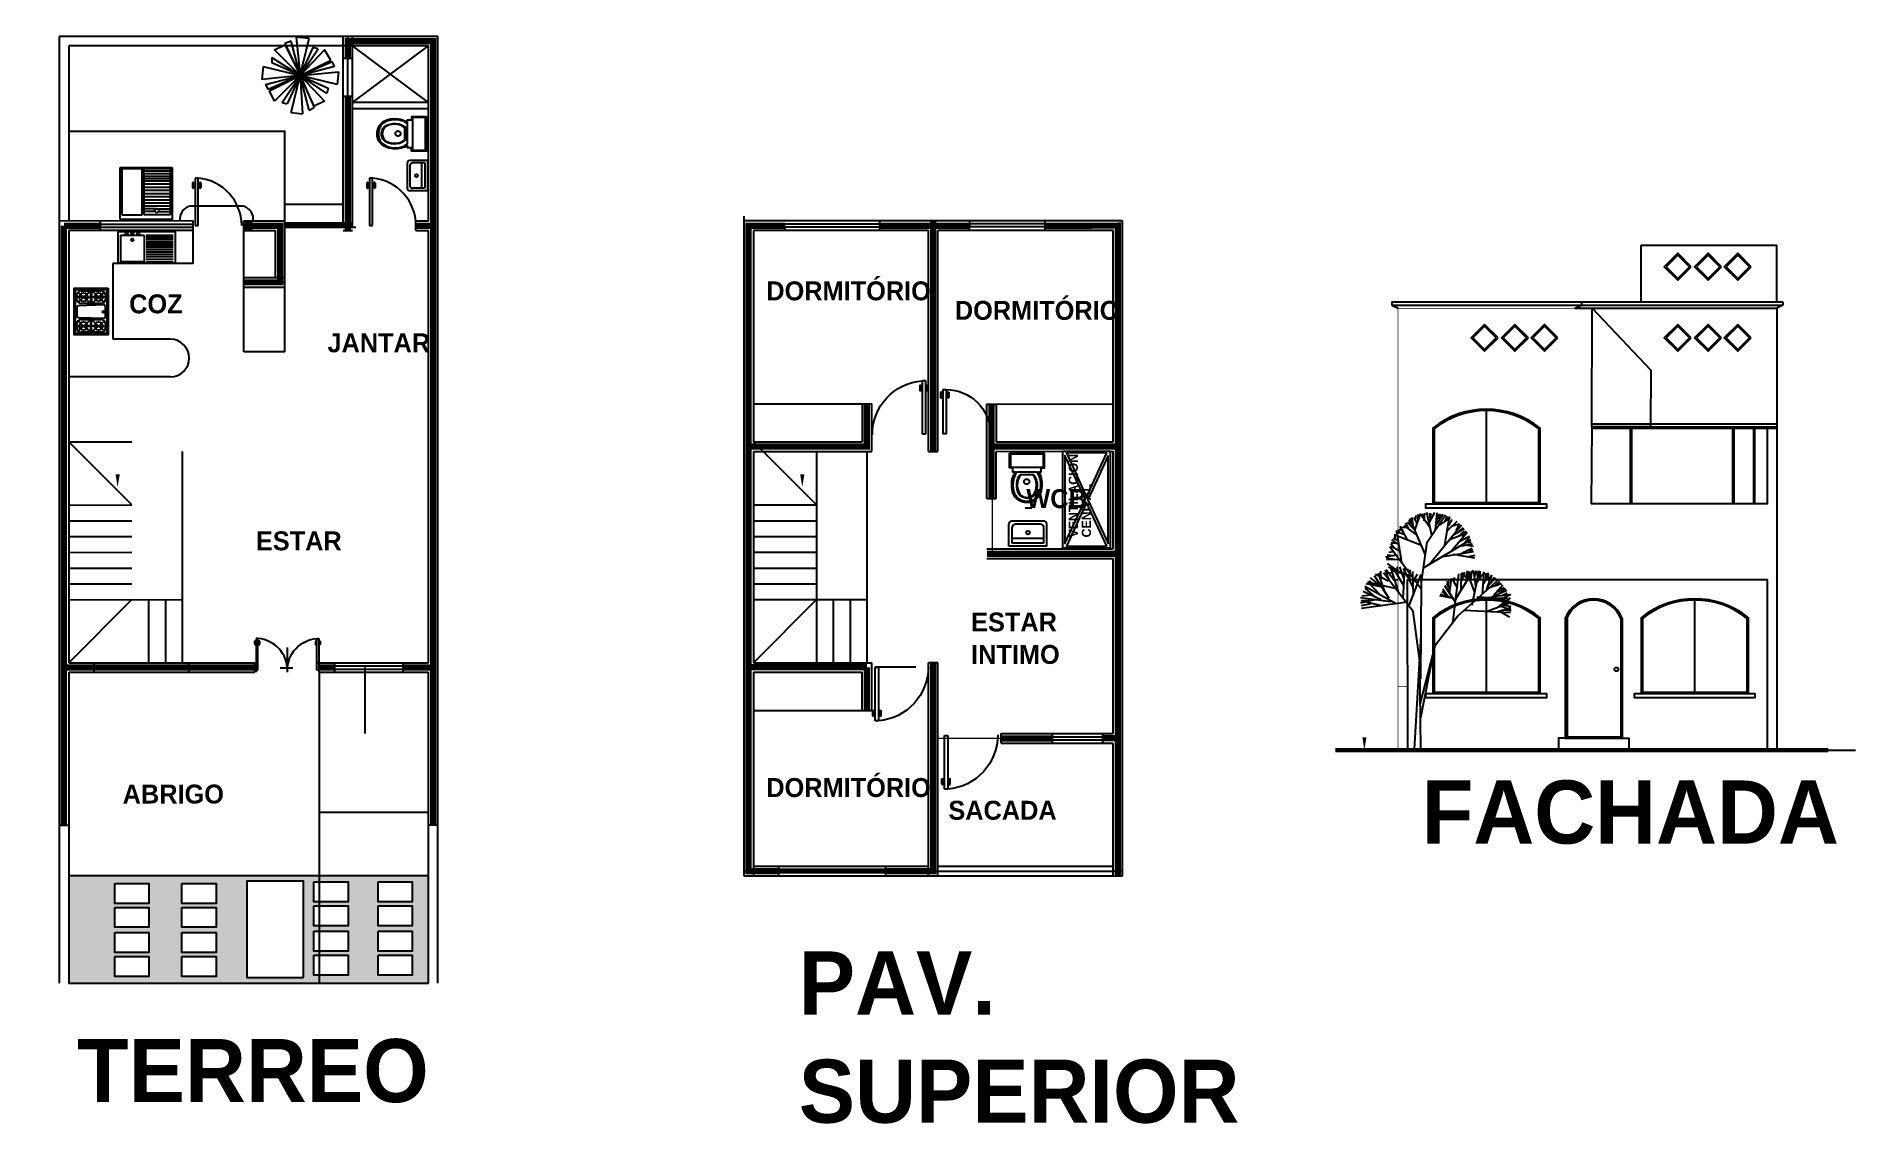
# Model space of a CAD drawing. Extents: x 662302.8 to 662331.6, y 2285306.6 to 2285323.8.
import ezdxf
from ezdxf.enums import TextEntityAlignment as Align

# ---------------------------------------------------------------- set-up
doc = ezdxf.new("R2010")
doc.units = 0
doc.header["$LTSCALE"] = 5
doc.header["$MEASUREMENT"] = 0
doc.linetypes.add('BORDER2', pattern=[22.225, 6.35, -3.175, 6.35, -3.175, 0, -3.175])
doc.linetypes.add('DASHED', pattern=[19.05, 12.7, -6.35])
doc.layers.get('0').update_dxf_attribs({"linetype": 'CONTINUOUS'})
doc.layers.get('DEFPOINTS').update_dxf_attribs({"linetype": 'CONTINUOUS'})
for name, color, linetype in [('-', 7, 'CONTINUOUS'), ('7', 7, 'CONTINUOUS'), ('_KTI_CONTROL', 7, 'CONTINUOUS'), ('COTO4', 7, 'CONTINUOUS'), ('MUROSCARGA', 5, 'CONTINUOUS'), ('PUERTAS', 4, 'CONTINUOUS'), ('SERRAMIENTOS', 6, 'CONTINUOUS'), ('SOMBRA', 7, 'CONTINUOUS'), ('VEGETACION', 94, 'CONTINUOUS'), ('VENTANAS', 4, 'CONTINUOUS')]:
    doc.layers.add(name, color=color, linetype=linetype)
doc.styles.add('BOLD', font='bold')

msp = doc.modelspace()

# ---------------------------------------------------------------- texts
at = {"layer": '-', "style": 'BOLD'}
for s, height, p in [('DORMITÓRIO', 0.3, (662314.347, 2285319.648)), ('COZ', 0.3, (662304.249, 2285319.442)), ('DORMITÓRIO', 0.3, (662317.335, 2285319.339)), ('JANTAR', 0.3, (662307.392, 2285318.825)), ('WCB', 0.3, (662318.468, 2285316.356)), ('ESTAR', 0.3, (662306.258, 2285315.687)), ('ESTAR', 0.3, (662317.593, 2285314.401)), ('INTIMO', 0.3, (662317.593, 2285313.887)), ('DORMITÓRIO', 0.3, (662314.347, 2285311.778)), ('ABRIGO', 0.3, (662304.146, 2285311.675)), ('FACHADA', 1, (662324.735, 2285311.04)), ('SACADA', 0.3, (662317.232, 2285311.418)), ('PAV.', 1, (662314.862, 2285308.331)), ('TERREO', 1, (662303.425, 2285306.943)), ('SUPERIOR', 1, (662314.862, 2285306.617))]:
    msp.add_text(s, height=height, dxfattribs=at).set_placement(p)
at = {"style": 'BOLD'}
for s, height, p in [('VENTILACION', 0.14592, (662319.212, 2285315.891)), ('CENITAL', 0.1459, (662319.419, 2285315.891))]:
    msp.add_text(s, height=height, rotation=90, dxfattribs=at).set_placement(p, align=Align.MIDDLE_LEFT)

# ---------------------------------------------------------------- blocks, each defined once
blk = doc.blocks.new('2DTREE04')
for points in [[(0.448, 6.405), (0.613, 6.694)], [(-0.322, 5.266), (-0.445, 6.065), (-0.467, 6.184)], [(-0.38, 6.106), (-0.435, 6.193)], [(-0.285, 6.169), (-0.396, 6.216)], [(-0.164, 5.915), (-0.372, 6.303)], [(-0.174, 6.256), (-0.348, 6.272)], [(0.079, 6.066), (-0.261, 6.327)], [(-0.127, 6.224), (-0.206, 6.398)], [(0.007, 6.232), (-0.166, 6.414)], [(-0.072, 6.351), (-0.111, 6.477)], [(0.346, 5.499), (-0.1, 6.527)], [(0, 6.311), (-0.032, 6.548)], [(0.11, 6.39), (0.023, 6.556)], [(0.048, 6.185), (0.205, 6.657)], [(0.063, 6.477), (0.079, 6.604)], [(0.14, 6.463), (0.14, 6.637)], [(0.466, 6.264), (0.197, 6.659)], [(0.21, 1.99), (0.234, 4.73), (0.398, 5.854), (0.914, 6.629)], [(0.308, 6.556), (0.252, 6.659)], [(0.308, 6.461), (0.331, 6.675)], [(0.53, 6.053), (0.382, 6.69)], [(0.453, 5.222), (1.367, 6.341)], [(0.489, 6.493), (0.466, 6.675)], [(0.473, 6.556), (0.521, 6.667)], [(0.63, 6.202), (0.676, 6.687)], [(0.655, 6.477), (0.75, 6.651)], [(0.663, 6.374), (0.845, 6.643)], [(0.719, 6.311), (1.05, 6.54)], [(0.742, 6.509), (0.774, 6.643)], [(0.861, 6.422), (0.987, 6.564)], [(0.898, 5.767), (1.024, 6.584)], [(0.924, 6.485), (0.964, 6.588)], [(0.961, 6.178), (1.245, 6.449)], [(1.003, 6.327), (1.106, 6.493)], [(1.106, 6.311), (1.311, 6.374)], [(1.153, 6.066), (1.437, 6.232)], [(1.216, 6.185), (1.319, 6.359)], [(1.303, 6.169), (1.414, 6.264)], [(0.232, 4.513), (-0.659, 5.723)], [(-0.498, 5.663), (-0.633, 5.805)], [(-0.38, 5.6), (-0.633, 5.727)], [(-0.49, 5.829), (-0.624, 5.821)], [(-0.401, 5.779), (-0.605, 5.919)], [(-0.427, 5.892), (-0.569, 5.955)], [(0.234, 5.756), (-0.539, 6.065)], [(-0.498, 5.924), (-0.514, 6.042)], [(-0.253, 6.066), (-0.49, 6.145)], [(0.292, 5.125), (1.632, 5.926)], [(1.027, 5.932), (1.516, 6.114)], [(1.077, 5.597), (1.53, 6.133)], [(1.272, 5.727), (1.674, 5.805)], [(1.279, 6.027), (1.437, 6.161)], [(1.335, 5.892), (1.588, 6.019)], [(1.382, 5.553), (1.667, 5.687)], [(1.406, 5.995), (1.485, 6.177)], [(1.437, 5.813), (1.588, 6.003)], [(1.524, 5.853), (1.643, 5.853)], [(1.532, 5.766), (1.698, 5.742)], [(-0.49, 5.49), (-0.79, 5.426)], [(-0.53, 5.363), (-0.767, 5.403)], [(-0.419, 5.363), (-0.759, 5.355)], [(-0.561, 5.466), (-0.735, 5.482)], [(-0.411, 5.023), (-0.727, 5.253)], [(-0.285, 4.96), (-0.696, 5.15)], [(-0.545, 5.576), (-0.688, 5.56)], [(-0.428, 4.866), (-0.444, 5.154)], [(-0.26, 4.81), (-0.38, 5.154)], [(0.79, 5.442), (1.706, 5.592)], [(1.129, 5.513), (1.73, 5.41)], [(1.524, 5.442), (1.754, 5.482)], [(1.532, 5.624), (1.682, 5.624)], [(-0.909, 4.594), (-1.333, 4.674)], [(-0.937, 4.362), (-1.289, 4.728)], [(-0.508, 4.538), (-1.269, 4.714)], [(-1.077, 4.626), (-1.245, 4.762)], [(-0.973, 4.658), (-1.213, 4.842)], [(-0.684, 4.257), (-1.101, 4.898)], [(-0.708, 4.754), (-1.069, 4.938)], [(-0.812, 4.481), (-0.981, 4.978)], [(-0.909, 4.802), (-0.917, 5.034)], [(0.21, 0), (0.187, 2.482), (0, 3.887), (-0.843, 4.988)], [(-0.692, 4.81), (-0.789, 5.074)], [(-0.583, 4.988), (-0.783, 4.96)], [(-0.54, 4.77), (-0.765, 5.074)], [(-0.405, 4.416), (-0.63, 5.139)], [(-0.046, 4.891), (-0.587, 5.043)], [(-0.276, 4.634), (-0.564, 5.13)], [(-0.445, 4.777), (-0.52, 4.786)], [(-0.284, 4.249), (-0.235, 5.13)], [(-0.003, 4.578), (-0.276, 5.106)], [(-0.091, 4.938), (-0.163, 5.098)], [(-0.115, 4.057), (0.221, 4.938)], [(-0.1, 4.826), (-0.084, 5.066)], [(0.005, 4.337), (-0.011, 5.026)], [(-0.003, 4.73), (0.117, 4.946)], [(0.199, 1.27), (0.632, 2.951), (1.265, 3.77), (2.42, 4.795)], [(1.034, 4.517), (0.948, 4.683)], [(0.995, 4.62), (0.971, 4.747)], [(1.062, 4.675), (0.993, 4.744)], [(1.03, 4.403), (1.079, 4.824)], [(1.248, 4.565), (1.098, 4.825)], [(1.124, 3.559), (1.291, 4.959)], [(1.161, 4.691), (1.169, 4.857)], [(1.207, 4.254), (1.703, 5.058)], [(1.358, 4.51), (1.367, 4.968)], [(1.374, 4.755), (1.461, 5.007)], [(1.524, 4.825), (1.374, 4.984)], [(1.477, 4.865), (1.43, 4.999)], [(1.516, 4.754), (1.535, 5.039)], [(1.73, 4.454), (1.524, 5.015)], [(1.635, 4.873), (1.572, 5.015)], [(1.603, 4.881), (1.595, 5.023)], [(1.627, 4.707), (1.658, 5.039)], [(1.663, 4.075), (1.862, 5.05)], [(1.769, 4.604), (1.714, 5.023)], [(1.73, 4.865), (1.785, 5.039)], [(1.791, 4.703), (2.014, 5.011)], [(1.833, 4.842), (1.793, 5.047)], [(1.896, 4.842), (1.896, 5.031)], [(1.959, 4.375), (2.006, 5.007)], [(1.998, 4.675), (2.125, 4.944)], [(2.061, 4.786), (2.061, 4.976)], [(2.075, 4.489), (2.228, 4.931)], [(2.154, 4.707), (2.117, 4.983)], [(2.117, 4.565), (2.496, 4.683)], [(2.125, 4.628), (2.338, 4.842)], [(2.22, 4.731), (2.291, 4.865)], [(2.267, 4.344), (2.536, 4.644)], [(2.33, 4.636), (2.464, 4.739)], [(-0.636, 4.169), (-1.493, 4.281)], [(-1.085, 4.225), (-1.493, 4.129)], [(-1.245, 4.193), (-1.477, 4.193)], [(-0.889, 4.055), (-1.474, 4.198)], [(-1.163, 4.122), (-1.471, 4.05)], [(-0.234, 4.145), (-1.461, 3.976)], [(-1.221, 4.353), (-1.454, 4.329)], [(-0.909, 4.225), (-1.414, 4.457)], [(-0.48, 4.111), (-1.367, 4.598)], [(-1.069, 4.297), (-1.358, 4.554)], [(1.098, 4.273), (0.75, 4.336)], [(0.948, 4.296), (0.774, 4.383)], [(1.034, 4.288), (0.821, 4.462)], [(0.964, 4.344), (0.837, 4.525)], [(1.195, 4.157), (0.891, 4.622)], [(1.803, 4.309), (2.737, 4.258)], [(2.096, 3.899), (2.757, 4.142)], [(2.188, 4.288), (2.649, 4.499)], [(2.299, 4.328), (2.694, 4.367), (2.52, 4.344), (2.662, 4.423)], [(2.362, 4.273), (2.733, 4.17)], [(2.378, 4.486), (2.559, 4.565)], [(2.385, 4.004), (2.757, 4.28)], [(2.417, 4.438), (2.575, 4.581)], [(2.48, 4.446), (2.622, 4.541)], [(2.529, 4.262), (2.763, 4.379)], [(2.552, 4.13), (2.717, 4.17)], [(1.446, 3.931), (2.75, 3.867)], [(2.37, 3.885), (2.757, 4.004)], [(2.467, 3.881), (2.722, 3.741)], [(2.485, 4.042), (2.76, 3.951)], [(2.543, 3.941), (2.773, 3.917)], [(2.591, 4.075), (2.765, 4.035)], [(0.21, 3.208), (0.023, 0)], [(0.21, 0.89), (0.562, 2.67)]]:
    blk.add_lwpolyline(points)
at = {"layer": '_KTI_CONTROL'}
blk.add_polyline3d([(0, 0, 0), (0, 0, 0)], dxfattribs=at)
blk = doc.blocks.new('2DTUB18')
at = {"linetype": 'Continuous'}
for points in [[(0, 0), (1.87824, 0), (1.88448, 0), (1.88448, -0.91464), (0.006, -0.91464), (0, -0.91464), (0, 0)], [(0.03648, -0.06096), (0.03648, -0.84768), (0.8904, -0.4572), (0.03648, -0.06096)], [(0.08544, -0.03648), (0.94512, -0.43296), (1.7928, -0.03648), (0.08544, -0.03648)], [(1.84176, -0.06096), (0.99408, -0.4572), (1.84176, -0.84768), (1.84176, -0.06096)], [(0.93912, -0.47568), (0.08544, -0.87816), (1.7928, -0.87816), (0.93912, -0.47568)]]:
    blk.add_lwpolyline(points, dxfattribs=at)
blk = doc.blocks.new('2DDOOR85')
for p, q in [((-0.042, 0.774), (-0.041, 0.774)), ((-0.041, 0.774), (-0.041, 0.694)), ((-0.02, 0.694), (-0.02, 0.774)), ((-0.02, 0.749), (0, 0.749)), ((-0.02, 0.719), (0, 0.719)), ((0.05, 0.85), (0, 0.85)), ((0, 0.85), (0, 0)), ((0.05, 0), (0.05, 0.85)), ((0.07, 0.749), (0.05, 0.749)), ((0.07, 0.719), (0.05, 0.719)), ((0.07, 0.694), (0.07, 0.774)), ((0.091, 0.774), (0.091, 0.694)), ((0.092, 0.774), (0.091, 0.774)), ((0, 0), (0.05, 0))]:
    blk.add_line(p, q)
for centre, radius, start, end in [((-0.031, 0.768), 0.0128, 30.0924, 148.7009), ((-0.031, 0.7), 0.0123, 208.9214, 329.8432), ((-0.015, -0.005), 0.857, 359.6307, 85.6256), ((0.081, 0.768), 0.0128, 31.2991, 149.9076), ((0.081, 0.7), 0.0123, 210.1568, 331.0786)]:
    blk.add_arc(centre, radius, start, end)
blk = doc.blocks.new('2DWC09')
at = {"layer": '7', "linetype": 'Continuous'}
for points in [[(0, 0), (0.551, 0), (0.551, -0.241), (0.496, -0.24), (0.496, -0.304), (0.462, -0.304), (0.474, -0.322), (0.485, -0.345), (0.495, -0.37), (0.503, -0.398), (0.509, -0.43), (0.513, -0.462), (0.514, -0.496), (0.513, -0.53), (0.508, -0.564), (0.501, -0.598), (0.491, -0.631), (0.477, -0.662), (0.459, -0.691), (0.439, -0.717), (0.413, -0.741), (0.384, -0.76), (0.371, -0.766), (0.359, -0.771), (0.345, -0.775), (0.332, -0.779), (0.319, -0.781), (0.306, -0.783), (0.294, -0.784), (0.281, -0.785), (0.273, -0.785), (0.266, -0.785), (0.259, -0.784), (0.251, -0.783), (0.244, -0.782), (0.237, -0.781), (0.229, -0.779), (0.222, -0.778), (0.214, -0.776), (0.207, -0.774), (0.2, -0.771), (0.192, -0.768), (0.185, -0.766), (0.178, -0.763), (0.171, -0.76), (0.164, -0.757), (0.137, -0.741), (0.113, -0.721), (0.092, -0.698), (0.075, -0.671), (0.06, -0.643), (0.05, -0.612), (0.041, -0.579), (0.037, -0.546), (0.035, -0.513), (0.036, -0.479), (0.039, -0.446), (0.045, -0.413), (0.054, -0.383), (0.065, -0.354), (0.078, -0.327), (0.094, -0.304), (0.055, -0.304), (0.055, -0.235), (0, -0.235), (0, 0)], [(0.537, -0.017), (0.017, -0.017), (0.017, -0.223), (0.537, -0.223), (0.537, -0.017)], [(0.437, -0.304), (0.117, -0.304), (0.102, -0.324), (0.088, -0.347), (0.077, -0.373), (0.068, -0.4), (0.061, -0.43), (0.056, -0.461), (0.054, -0.492), (0.054, -0.524), (0.058, -0.555), (0.063, -0.586), (0.071, -0.616), (0.082, -0.644), (0.096, -0.669), (0.112, -0.693), (0.132, -0.713), (0.155, -0.729), (0.169, -0.737), (0.184, -0.744), (0.199, -0.75), (0.214, -0.754), (0.23, -0.758), (0.246, -0.761), (0.262, -0.763), (0.278, -0.763), (0.294, -0.763), (0.31, -0.761), (0.325, -0.759), (0.34, -0.755), (0.354, -0.751), (0.369, -0.745), (0.382, -0.739), (0.395, -0.731), (0.417, -0.713), (0.436, -0.692), (0.453, -0.669), (0.467, -0.643), (0.478, -0.616), (0.487, -0.587), (0.493, -0.557), (0.497, -0.527), (0.498, -0.496), (0.496, -0.466), (0.492, -0.435), (0.486, -0.406), (0.478, -0.378), (0.467, -0.351), (0.453, -0.327), (0.437, -0.304)], [(0.395, -0.658), (0.384, -0.671), (0.373, -0.682), (0.359, -0.692), (0.344, -0.7), (0.329, -0.706), (0.312, -0.71), (0.295, -0.713), (0.277, -0.713), (0.26, -0.713), (0.242, -0.711), (0.225, -0.706), (0.209, -0.7), (0.194, -0.693), (0.179, -0.683), (0.166, -0.671), (0.155, -0.658), (0.134, -0.621), (0.121, -0.578), (0.114, -0.532), (0.114, -0.485), (0.12, -0.441), (0.132, -0.399), (0.149, -0.364), (0.172, -0.338), (0.379, -0.338), (0.397, -0.36), (0.414, -0.391), (0.428, -0.428), (0.437, -0.47), (0.439, -0.516), (0.434, -0.564), (0.42, -0.612), (0.395, -0.658)], [(0.183, -0.347), (0.164, -0.366), (0.147, -0.395), (0.134, -0.43), (0.126, -0.469), (0.124, -0.513), (0.128, -0.559), (0.141, -0.605), (0.164, -0.649), (0.172, -0.661), (0.183, -0.672), (0.195, -0.68), (0.209, -0.688), (0.223, -0.694), (0.238, -0.698), (0.254, -0.701), (0.27, -0.702), (0.286, -0.702), (0.303, -0.7), (0.319, -0.695), (0.334, -0.69), (0.349, -0.682), (0.363, -0.673), (0.376, -0.662), (0.387, -0.649), (0.404, -0.621), (0.416, -0.586), (0.424, -0.547), (0.426, -0.505), (0.423, -0.462), (0.413, -0.42), (0.396, -0.381), (0.371, -0.347), (0.183, -0.347)], [(0.271, -0.413), (0.28, -0.413), (0.287, -0.416), (0.294, -0.42), (0.301, -0.425), (0.306, -0.431), (0.31, -0.438), (0.312, -0.446), (0.313, -0.454), (0.312, -0.462), (0.31, -0.47), (0.306, -0.476), (0.301, -0.482), (0.294, -0.487), (0.287, -0.491), (0.28, -0.494), (0.271, -0.494), (0.263, -0.494), (0.255, -0.491), (0.248, -0.487), (0.242, -0.482), (0.237, -0.476), (0.233, -0.47), (0.231, -0.462), (0.23, -0.454), (0.231, -0.446), (0.233, -0.438), (0.237, -0.431), (0.242, -0.425), (0.248, -0.42), (0.255, -0.416), (0.263, -0.413), (0.271, -0.413)]]:
    blk.add_lwpolyline(points, dxfattribs=at)
blk = doc.blocks.new('2DSINK03')
for p, q in [((-0.001, 0.009), (0.599, 0.009)), ((-0.001, 0.009), (-0.001, -0.341)), ((0.599, 0.009), (0.599, -0.341)), ((0.049, -0.041), (0.549, -0.041)), ((0.049, -0.041), (0.049, -0.291)), ((0.049, -0.112), (0.55, -0.112)), ((0.549, -0.041), (0.549, -0.291)), ((0.049, -0.391), (0.549, -0.391)), ((0.099, -0.341), (0.499, -0.341))]:
    blk.add_line(p, q)
blk.add_circle((0.299, -0.208), 0.0289)
for centre, start, end in [((0.049, -0.341), 180, 270), ((0.099, -0.291), 180, 270), ((0.499, -0.291), 270, 0), ((0.549, -0.341), 270, 0)]:
    blk.add_arc(centre, 0.05, start, end)
at = {"layer": '_KTI_CONTROL'}
blk.add_polyline3d([(0, 0, 0), (0, 0, 0)], dxfattribs=at)
blk = doc.blocks.new('2DLAUN01')
for p, q in [((0, -0.9), (0, 0)), ((0, 0), (0.9, 0)), ((0.023, -0.131), (0.238, -0.131)), ((0.023, -0.178), (0.235, -0.178)), ((0.023, -0.229), (0.49, -0.229)), ((0.023, -0.284), (0.49, -0.284)), ((0.026, -0.085), (0.026, -0.877)), ((0.492, -0.085), (0.026, -0.085)), ((0.286, -0.182), (0.49, -0.182)), ((0.292, -0.139), (0.49, -0.139)), ((0.49, -0.877), (0.492, -0.085)), ((0.518, -0.081), (0.518, -0.877)), ((0.624, -0.081), (0.518, -0.081)), ((0.874, -0.081), (0.624, -0.081)), ((0.874, -0.877), (0.874, -0.085)), ((0.9, 0), (0.9, -0.9)), ((0.023, -0.338), (0.49, -0.338)), ((0.023, -0.393), (0.49, -0.393)), ((0.023, -0.448), (0.49, -0.448)), ((0.023, -0.502), (0.49, -0.502)), ((0.023, -0.557), (0.49, -0.557)), ((0.023, -0.612), (0.49, -0.612)), ((0.9, -0.9), (0, -0.9)), ((0.023, -0.663), (0.49, -0.663)), ((0.023, -0.706), (0.49, -0.706)), ((0.023, -0.749), (0.49, -0.749)), ((0.023, -0.795), (0.49, -0.795)), ((0.023, -0.838), (0.49, -0.838)), ((0.026, -0.877), (0.49, -0.877)), ((0.518, -0.877), (0.874, -0.877))]:
    blk.add_line(p, q)
blk.add_circle((0.264, -0.155), 0.0351)
at = {"layer": '_KTI_CONTROL'}
blk.add_polyline3d([(0, 0, 0), (0, 0, 0)], dxfattribs=at)
blk = doc.blocks.new('2DDOOR75')
for p, q in [((-0.042, 0.674), (-0.041, 0.674)), ((-0.041, 0.674), (-0.041, 0.594)), ((-0.02, 0.594), (-0.02, 0.674)), ((-0.02, 0.649), (0, 0.649)), ((-0.02, 0.619), (0, 0.619)), ((0.05, 0.75), (0, 0.75)), ((0, 0.75), (0, 0)), ((0.05, 0), (0.05, 0.75)), ((0.07, 0.649), (0.05, 0.649)), ((0.07, 0.619), (0.05, 0.619)), ((0.07, 0.594), (0.07, 0.674)), ((0.091, 0.674), (0.091, 0.594)), ((0.092, 0.674), (0.091, 0.674)), ((0, 0), (0.05, 0))]:
    blk.add_line(p, q)
for centre, radius, start, end in [((-0.031, 0.668), 0.0128, 30.0924, 148.7009), ((-0.031, 0.6), 0.0123, 208.9214, 329.8432), ((-0.019, -0.005), 0.758, 0.3651, 84.7822), ((0.081, 0.668), 0.0128, 31.2991, 149.9076), ((0.081, 0.6), 0.0123, 210.1568, 331.0786)]:
    blk.add_arc(centre, radius, start, end)
blk = doc.blocks.new('2D2C180')
for p, q in [((0, 0.075), (1.8, 0.075)), ((0, 0.075), (0, -0.075)), ((0.9, 0.044), (1.8, 0.044)), ((0.9, 0.044), (0.9, 0.004)), ((0.9, 0.004), (1.8, 0.004)), ((0.92, 0.044), (0.92, 0.004)), ((0.92, 0.029), (1.78, 0.029)), ((0.92, 0.019), (1.78, 0.019)), ((1.78, 0.044), (1.78, 0.004)), ((1.8, 0.075), (1.8, -0.075)), ((1.8, 0.044), (1.8, 0.004)), ((0.081, -0.024), (0, -0.024)), ((0.081, -0.032), (0, -0.032)), ((0, -0.075), (1.8, -0.075)), ((0.081, -0.004), (0.981, -0.004)), ((0.081, -0.044), (0.081, -0.004)), ((0.081, -0.044), (0.981, -0.044)), ((0.845, -0.124), (0.098, -0.124)), ((0.101, -0.044), (0.101, -0.004)), ((0.101, -0.019), (0.961, -0.019)), ((0.101, -0.029), (0.961, -0.029)), ((0.961, -0.004), (0.961, -0.044)), ((0.981, -0.004), (0.981, -0.044)), ((0.981, -0.024), (1.8, -0.024)), ((0.981, -0.032), (1.8, -0.032))]:
    blk.add_line(p, q)
blk.add_lwpolyline([(0.111, -0.044), (0.111, -0.069), (0.12, -0.069), (0.123, -0.069), (0.123, -0.044)])
blk.add_solid([(0.719, -0.103), (0.719, -0.145), (0.845, -0.124)])
blk = doc.blocks.new('2DKIT03')
for p, q in [((0, 0), (0.901, 0)), ((0, -0.5), (0, 0)), ((0.901, 0), (0.901, -0.5)), ((0.04, -0.056), (0.412, -0.056)), ((0.04, -0.477), (0.04, -0.056)), ((0.412, -0.056), (0.412, -0.477)), ((0.444, -0.056), (0.871, -0.056)), ((0.444, -0.082), (0.871, -0.082)), ((0.444, -0.117), (0.871, -0.117)), ((0.444, -0.152), (0.871, -0.152)), ((0.444, -0.185), (0.871, -0.185)), ((0.444, -0.213), (0.871, -0.213)), ((0.444, -0.249), (0.873, -0.249)), ((0.444, -0.284), (0.871, -0.284)), ((0.901, -0.5), (0, -0.5)), ((0.412, -0.477), (0.04, -0.477)), ((0.444, -0.319), (0.871, -0.319)), ((0.444, -0.358), (0.871, -0.358)), ((0.444, -0.396), (0.871, -0.396)), ((0.444, -0.438), (0.871, -0.438)), ((0.444, -0.477), (0.871, -0.477))]:
    blk.add_line(p, q)
for centre, radius in [((0.135, -0.031), 0.0193), ((0.224, -0.133), 0.0209), ((0.226, -0.027), 0.0193), ((0.319, -0.031), 0.0193)]:
    blk.add_circle(centre, radius)
at = {"layer": '_KTI_CONTROL'}
blk.add_polyline3d([(0, 0, 0), (0, 0, 0)], dxfattribs=at)
blk = doc.blocks.new('2DSTOV01')
for p, q in [((0.099, 0.004), (0.16, 0.004)), ((0.129, 0.004), (0.129, -0.1)), ((0.425, 0.004), (0.291, 0.004)), ((0.556, 0.004), (0.616, 0.004)), ((0.587, -0.103), (0.587, 0.004)), ((0.029, -0.111), (0.029, -0.066)), ((0.129, -0.1), (0.029, -0.216)), ((0.029, -0.379), (0.029, -0.111)), ((0.029, -0.216), (0.23, -0.216)), ((0.029, -0.226), (0.23, -0.226)), ((0.029, -0.229), (0.129, -0.341)), ((0.048, -0.015), (0.129, -0.1)), ((0.129, -0.1), (0.211, -0.017)), ((0.129, -0.216), (0.129, -0.098)), ((0.129, -0.1), (0.23, -0.216)), ((0.129, -0.341), (0.23, -0.229)), ((0.129, -0.341), (0.129, -0.229)), ((0.23, -0.066), (0.23, -0.379)), ((0.266, -0.02), (0.251, -0.423)), ((0.467, -0.422), (0.45, -0.02)), ((0.486, -0.379), (0.486, -0.066)), ((0.486, -0.216), (0.587, -0.103)), ((0.486, -0.216), (0.686, -0.216)), ((0.587, -0.344), (0.486, -0.232)), ((0.486, -0.232), (0.686, -0.232)), ((0.587, -0.103), (0.505, -0.017)), ((0.666, -0.017), (0.587, -0.103)), ((0.587, -0.103), (0.686, -0.216)), ((0.587, -0.103), (0.587, -0.216)), ((0.686, -0.232), (0.587, -0.344)), ((0.587, -0.344), (0.587, -0.232)), ((0.686, -0.066), (0.686, -0.379)), ((0.129, -0.341), (0.052, -0.43)), ((0.16, -0.449), (0.099, -0.449)), ((0.129, -0.341), (0.209, -0.432)), ((0.129, -0.341), (0.129, -0.449)), ((0.276, -0.449), (0.443, -0.449)), ((0.509, -0.43), (0.587, -0.333)), ((0.616, -0.449), (0.556, -0.449)), ((0.587, -0.333), (0.662, -0.432)), ((0.587, -0.449), (0.587, -0.344))]:
    blk.add_line(p, q)
for points in [[(0.728, -0.492), (-0.012, -0.492), (-0.012, 0.048), (0.728, 0.048)], [(0.708, -0.472), (0.008, -0.472), (0.008, 0.028), (0.708, 0.028)]]:
    blk.add_lwpolyline(points, close=True)
for centre, radius in [((0.129, -0.1), 0.0672), ((0.129, -0.341), 0.0659), ((0.587, -0.1), 0.0674), ((0.587, -0.341), 0.0659), ((0.354, -0.419), 0.0177)]:
    blk.add_circle(centre, radius)
for centre, radius, start, end in [((0.099, -0.066), 0.07, 90, 180), ((0.16, -0.066), 0.07, 0, 90), ((0.291, -0.021), 0.025, 90, 177.7932), ((0.425, -0.021), 0.025, 2.4517, 90), ((0.556, -0.066), 0.07, 90, 180), ((0.616, -0.066), 0.07, 360, 90), ((0.099, -0.379), 0.07, 180, 270), ((0.16, -0.379), 0.07, 270, 0), ((0.276, -0.424), 0.025, 177.7932, 270), ((0.443, -0.424), 0.025, 270, 2.4517), ((0.556, -0.379), 0.07, 180, 270), ((0.616, -0.379), 0.07, 270, 360)]:
    blk.add_arc(centre, radius, start, end)
at = {"layer": '_KTI_CONTROL'}
blk.add_polyline3d([(0, 0, 0), (0, 0, 0)], dxfattribs=at)
blk = doc.blocks.new('2DTREE22')
for p, q in [((0.93, 3.97), (-0.41, 4.1)), ((-0.41, 4.1), (-0.01, 0.1)), ((-0.01, 0.1), (0.93, 3.97)), ((-2.94, 1.97), (-2.94, 1.44)), ((-2.94, 1.97), (-0.01, 0.1)), ((-2.67, 2.77), (-1.61, 3.3)), ((-0.01, 0.1), (-2.67, 2.77)), ((-0.94, 3.7), (-1.61, 3.44)), ((-1.61, 3.44), (-0.01, 0.1)), ((-1.61, 3.3), (-0.01, 0.1)), ((-0.01, 0.1), (-0.94, 3.7)), ((1.33, 3.04), (-0.01, 0.1)), ((-0.01, 0.1), (1.86, 2.9)), ((2.53, 2.77), (-0.01, 0.1)), ((1.86, 2.9), (1.33, 3.04)), ((3.19, 1.7), (2.53, 2.77)), ((-3.87, 1.04), (-4.01, -0.3)), ((-0.01, 0.1), (-4.01, -0.3)), ((-3.87, 1.04), (-0.01, 0.1)), ((-3.61, -0.83), (-0.01, 0.1)), ((-0.01, 0.1), (-3.34, -1.36)), ((-3.21, -1.5), (-0.01, 0.1)), ((-0.01, 0.1), (-2.94, 1.44)), ((-0.01, 0.1), (-2.67, -2.56)), ((-1.87, -2.7), (-0.01, 0.1)), ((-0.01, 0.1), (-1.34, -2.83)), ((-0.94, -3.76), (-0.01, 0.1)), ((-0.01, 0.1), (3.19, 1.7)), ((-0.01, 0.1), (3.33, 1.57)), ((3.59, 1.04), (-0.01, 0.1)), ((-0.01, 0.1), (3.99, 0.5)), ((-0.01, 0.1), (1.46, -3.23)), ((0.93, -3.5), (-0.01, 0.1)), ((-0.01, 0.1), (0.26, -3.9)), ((-0.01, 0.1), (-0.01, 0.1)), ((1.46, -3.1), (-0.01, 0.1)), ((-0.01, 0.1), (2.53, -2.56)), ((2.79, -1.76), (-0.01, 0.1)), ((-0.01, 0.1), (2.93, -1.23)), ((3.86, -0.83), (-0.01, 0.1)), ((3.59, 1.04), (3.33, 1.57)), ((3.99, 0.5), (3.86, -0.83)), ((-3.61, -0.83), (-3.34, -1.36)), ((-2.67, -2.56), (-3.21, -1.5)), ((2.93, -1.23), (2.79, -1.76)), ((-1.87, -2.7), (-1.34, -2.83)), ((-0.94, -3.76), (0.26, -3.9)), ((0.93, -3.5), (1.46, -3.23)), ((2.53, -2.56), (1.46, -3.1))]:
    blk.add_line(p, q)
blk = doc.blocks.new('2DDOOR70')
for points in [[(-0.041, 0.655), (-0.041, 0.575, 0.582726), (-0.02, 0.574), (-0.02, 0.654, 0.569283), (-0.042, 0.655)], [(0.091, 0.655), (0.091, 0.575, -0.582726), (0.07, 0.574), (0.07, 0.654, -0.569283), (0.092, 0.655)]]:
    blk.add_lwpolyline(points, format="xyb", close=True)
for points in [[(-0.02, 0.629), (0, 0.629)], [(-0.02, 0.599), (0, 0.599)], [(0.07, 0.629), (0.05, 0.629)], [(0.07, 0.599), (0.05, 0.599)]]:
    blk.add_lwpolyline(points)
blk.add_lwpolyline([(0.05, 0.7), (0.05, 0), (0, 0), (0, 0.7), (0.05, 0.7, -0.410839), (0.751, 0.007, -1)], format="xyb")
at = {"layer": '_KTI_CONTROL'}
blk.add_polyline3d([(-0.003, 0.007, 0), (-0.003, 0.007, 0)], dxfattribs=at)

# ---------------------------------------------------------------- hatches: boundary and pattern name
h = msp.add_hatch(color=256)
h.paths.add_polyline_path([(662325.944, 2285319.054), (662325.731, 2285319.267), (662325.518, 2285319.054), (662325.731, 2285318.841)])
h.paths.add_polyline_path([(662325.731, 2285319.238), (662325.546, 2285319.054), (662325.731, 2285318.869), (662325.916, 2285319.054)], flags=16)
h.paths.add_polyline_path([(662326.425, 2285319.054), (662326.212, 2285319.267), (662325.999, 2285319.054), (662326.212, 2285318.841)])
h.paths.add_polyline_path([(662326.027, 2285319.054), (662326.212, 2285318.869), (662326.396, 2285319.054), (662326.212, 2285319.238)], flags=16)
h.paths.add_polyline_path([(662326.894, 2285319.054), (662326.681, 2285319.267), (662326.468, 2285319.054), (662326.681, 2285318.841)])
h.paths.add_polyline_path([(662326.496, 2285319.054), (662326.681, 2285318.869), (662326.866, 2285319.054), (662326.681, 2285319.238)], flags=16)
h = msp.add_hatch(color=256)
h.paths.add_polyline_path([(662329.005, 2285319.054), (662328.792, 2285319.267), (662328.579, 2285319.054), (662328.792, 2285318.841)])
h.paths.add_polyline_path([(662328.792, 2285319.238), (662328.608, 2285319.054), (662328.792, 2285318.869), (662328.977, 2285319.054)], flags=16)
h.paths.add_polyline_path([(662329.486, 2285319.054), (662329.273, 2285319.267), (662329.06, 2285319.054), (662329.273, 2285318.841)])
h.paths.add_polyline_path([(662329.089, 2285319.054), (662329.273, 2285318.869), (662329.458, 2285319.054), (662329.273, 2285319.238)], flags=16)
h.paths.add_polyline_path([(662329.955, 2285319.054), (662329.742, 2285319.267), (662329.529, 2285319.054), (662329.742, 2285318.841)])
h.paths.add_polyline_path([(662329.558, 2285319.054), (662329.742, 2285318.869), (662329.927, 2285319.054), (662329.742, 2285319.238)], flags=16)
at = {"layer": 'VEGETACION', "linetype": 'DASHED'}
h = msp.add_hatch(dxfattribs=at)
h.set_pattern_fill('AR-CONC', color=3, scale=0.02, style=0)
h.set_pattern_definition([(50, (0, -46.33613), (0.14345203652, -0.0125504269965), [0.015, -0.165]), (355, (0, -46.33613), (-0.027750266723, 0.15043842674), [0.012, -0.132]), (100.4514, (0.01195, -46.33718), (0.115701876343, 0.137887908412), [0.012748038, -0.1402284224]), (46.1842, (0, -46.29613), (0.213448209725, -0.033103802866), [0.0225, -0.2475]), (96.6356, (0.01779, -46.2989), (0.18693254111, 0.19482357418), [0.0191220576, -0.2103426]), (351.1842, (0, -46.29613), (0.186932389027, 0.194823720185), [0.018, -0.198]), (21, (0.02, -46.30613), (0.1193814104237, -0.080523778133), [0.015, -0.165]), (326, (0.02, -46.30613), (0.048663066384, 0.145030009009), [0.012, -0.132]), (71.4514, (0.02995, -46.31284), (0.168044525716, 0.064506099342), [0.012748038, -0.1402284224]), (37.5, (0, -46.33613), (0.0024319710635, 0.0665787707663), [0, -0.1304, 0, -0.134, 0, -0.1325]), (7.5, (0, -46.33613), (0.0526139074884, 0.0788823423765), [0, -0.0764, 0, -0.1274, 0, -0.0505]), (327.5, (-0.0446, -46.33613), (0.1067644872345, -0.0045109743469), [0, -0.05, 0, -0.156, 0, -0.207]), (317.5, (-0.0646, -46.33613), (0.1166372338685, 0.0200209964665), [0, -0.065, 0, -0.1036, 0, -0.147])])
h.paths.add_polyline_path([(662307.176, 2285310.052), (662307.718, 2285310.052), (662307.718, 2285309.735), (662307.176, 2285309.735)], flags=16)
h.paths.add_polyline_path([(662308.194, 2285310.052), (662308.736, 2285310.052), (662308.736, 2285309.735), (662308.194, 2285309.735)], flags=16)
h.paths.add_polyline_path([(662307.176, 2285310.432), (662307.718, 2285310.432), (662307.718, 2285310.116), (662307.176, 2285310.116)], flags=16)
h.paths.add_polyline_path([(662308.194, 2285310.432), (662308.736, 2285310.432), (662308.736, 2285310.116), (662308.194, 2285310.116)], flags=16)
h.paths.add_polyline_path([(662307.176, 2285309.272), (662307.718, 2285309.272), (662307.718, 2285308.955), (662307.176, 2285308.955)], flags=16)
h.paths.add_polyline_path([(662308.194, 2285309.272), (662308.736, 2285309.272), (662308.736, 2285308.955), (662308.194, 2285308.955)], flags=16)
h.paths.add_polyline_path([(662307.176, 2285309.652), (662307.718, 2285309.652), (662307.718, 2285309.335), (662307.176, 2285309.335)], flags=16)
h.paths.add_polyline_path([(662308.194, 2285309.652), (662308.736, 2285309.652), (662308.736, 2285309.335), (662308.194, 2285309.335)], flags=16)
h.paths.add_polyline_path([(662307.012, 2285308.916), (662307.012, 2285310.446), (662306.112, 2285310.446), (662306.112, 2285308.916)], flags=16)
h.paths.add_polyline_path([(662304.022, 2285310.029), (662304.563, 2285310.029), (662304.563, 2285309.713), (662304.022, 2285309.713)], flags=16)
h.paths.add_polyline_path([(662305.085, 2285310.029), (662305.627, 2285310.029), (662305.627, 2285309.713), (662305.085, 2285309.713)], flags=16)
h.paths.add_polyline_path([(662304.022, 2285310.41), (662304.563, 2285310.41), (662304.563, 2285310.093), (662304.022, 2285310.093)], flags=16)
h.paths.add_polyline_path([(662305.085, 2285310.41), (662305.627, 2285310.41), (662305.627, 2285310.093), (662305.085, 2285310.093)], flags=16)
h.paths.add_polyline_path([(662304.022, 2285309.249), (662304.563, 2285309.249), (662304.563, 2285308.933), (662304.022, 2285308.933)], flags=16)
h.paths.add_polyline_path([(662305.085, 2285309.249), (662305.627, 2285309.249), (662305.627, 2285308.933), (662305.085, 2285308.933)], flags=16)
h.paths.add_polyline_path([(662304.022, 2285309.629), (662304.563, 2285309.629), (662304.563, 2285309.313), (662304.022, 2285309.313)], flags=16)
h.paths.add_polyline_path([(662305.085, 2285309.629), (662305.627, 2285309.629), (662305.627, 2285309.313), (662305.085, 2285309.313)], flags=16)
h.paths.add_polyline_path([(662308.991, 2285308.83), (662308.991, 2285310.53), (662303.291, 2285310.529), (662303.291, 2285308.829)])

# ---------------------------------------------------------------- linework, layer by layer
for p, q in [((662309.141, 2285323.83), (662303.141, 2285323.829)), ((662303.141, 2285323.829), (662303.141, 2285308.829)), ((662308.991, 2285323.68), (662303.291, 2285323.679)), ((662303.291, 2285323.679), (662303.294, 2285320.904)), ((662307.641, 2285320.808), (662307.641, 2285323.83)), ((662307.716, 2285320.808), (662307.716, 2285323.83)), ((662307.791, 2285320.808), (662307.791, 2285323.83)), ((662308.991, 2285320.905), (662308.991, 2285323.68)), ((662309.141, 2285308.83), (662309.141, 2285323.83)), ((662303.291, 2285322.329), (662306.716, 2285322.329)), ((662305.266, 2285320.905), (662303.141, 2285320.904)), ((662303.791, 2285320.905), (662303.791, 2285320.755)), ((662305.266, 2285320.755), (662305.266, 2285320.905)), ((662306.066, 2285318.83), (662306.066, 2285320.908)), ((662306.066, 2285320.905), (662306.716, 2285320.905)), ((662306.716, 2285318.83), (662306.716, 2285320.983)), ((662306.716, 2285320.808), (662307.841, 2285320.808)), ((662308.791, 2285320.755), (662308.791, 2285320.905)), ((662308.791, 2285320.905), (662308.991, 2285320.905)), ((662313.992, 2285320.983), (662313.992, 2285310.53)), ((662319.992, 2285320.906), (662313.992, 2285320.905)), ((662314.642, 2285320.83), (662314.642, 2285320.755)), ((662316.142, 2285320.905), (662316.142, 2285320.755)), ((662317.567, 2285320.755), (662317.571, 2285320.908)), ((662318.767, 2285320.755), (662318.767, 2285320.905)), ((662319.992, 2285310.53), (662319.992, 2285320.906)), ((662305.266, 2285320.755), (662303.291, 2285320.754)), ((662303.291, 2285320.754), (662303.291, 2285313.904)), ((662306.566, 2285320.008), (662306.566, 2285320.755)), ((662308.791, 2285320.755), (662308.991, 2285320.755)), ((662308.991, 2285313.905), (662308.991, 2285320.755)), ((662316.917, 2285320.755), (662314.142, 2285320.755)), ((662314.142, 2285320.755), (662314.142, 2285317.405)), ((662316.917, 2285317.255), (662316.917, 2285320.755)), ((662319.842, 2285320.756), (662317.067, 2285320.755)), ((662317.067, 2285317.255), (662317.067, 2285320.755)), ((662319.842, 2285317.406), (662319.842, 2285320.756)), ((662303.991, 2285320.233), (662303.991, 2285319.033)), ((662305.266, 2285320.233), (662303.991, 2285320.233)), ((662328.792, 2285320.365), (662328.608, 2285320.181)), ((662328.977, 2285320.181), (662328.792, 2285320.365)), ((662329.273, 2285320.365), (662329.089, 2285320.181)), ((662329.458, 2285320.181), (662329.273, 2285320.365)), ((662329.742, 2285320.365), (662329.558, 2285320.181)), ((662329.927, 2285320.181), (662329.742, 2285320.365)), ((662306.066, 2285320.008), (662306.716, 2285320.008)), ((662306.066, 2285319.933), (662306.716, 2285319.933)), ((662328.608, 2285320.181), (662328.792, 2285319.996)), ((662328.792, 2285319.996), (662328.977, 2285320.181)), ((662329.089, 2285320.181), (662329.273, 2285319.996)), ((662329.273, 2285319.996), (662329.458, 2285320.181)), ((662329.558, 2285320.181), (662329.742, 2285319.996)), ((662329.742, 2285319.996), (662329.927, 2285320.181)), ((662306.066, 2285319.858), (662306.716, 2285319.858)), ((662325.731, 2285319.238), (662325.546, 2285319.054)), ((662325.546, 2285319.054), (662325.731, 2285318.869)), ((662325.916, 2285319.054), (662325.731, 2285319.238)), ((662325.731, 2285318.869), (662325.916, 2285319.054)), ((662326.212, 2285319.238), (662326.027, 2285319.054)), ((662326.027, 2285319.054), (662326.212, 2285318.869)), ((662326.396, 2285319.054), (662326.212, 2285319.238)), ((662326.212, 2285318.869), (662326.396, 2285319.054)), ((662326.681, 2285319.238), (662326.496, 2285319.054)), ((662326.496, 2285319.054), (662326.681, 2285318.869)), ((662326.866, 2285319.054), (662326.681, 2285319.238)), ((662326.681, 2285318.869), (662326.866, 2285319.054)), ((662328.792, 2285319.238), (662328.608, 2285319.054)), ((662328.608, 2285319.054), (662328.792, 2285318.869)), ((662328.977, 2285319.054), (662328.792, 2285319.238)), ((662328.792, 2285318.869), (662328.977, 2285319.054)), ((662329.273, 2285319.238), (662329.089, 2285319.054)), ((662329.089, 2285319.054), (662329.273, 2285318.869)), ((662329.458, 2285319.054), (662329.273, 2285319.238)), ((662329.273, 2285318.869), (662329.458, 2285319.054)), ((662329.742, 2285319.238), (662329.558, 2285319.054)), ((662329.558, 2285319.054), (662329.742, 2285318.869)), ((662329.927, 2285319.054), (662329.742, 2285319.238)), ((662329.742, 2285318.869), (662329.927, 2285319.054)), ((662304.9, 2285319.033), (662303.991, 2285319.033)), ((662304.9, 2285318.433), (662303.291, 2285318.433)), ((662317.842, 2285316.508), (662317.842, 2285317.608)), ((662303.291, 2285317.404), (662304.291, 2285317.405)), ((662317.992, 2285317.405), (662319.842, 2285317.406)), ((662305.091, 2285317.255), (662305.091, 2285313.905)), ((662314.142, 2285317.255), (662314.142, 2285313.905)), ((662315.142, 2285317.255), (662315.142, 2285313.905)), ((662315.942, 2285317.255), (662315.942, 2285313.905)), ((662317.992, 2285317.255), (662319.842, 2285317.256)), ((662317.992, 2285316.508), (662317.992, 2285317.255)), ((662319.842, 2285315.708), (662319.842, 2285317.256)), ((662317.842, 2285316.508), (662317.992, 2285316.508)), ((662303.291, 2285316.404), (662304.291, 2285316.405)), ((662303.291, 2285316.154), (662304.291, 2285316.155)), ((662314.142, 2285316.405), (662315.142, 2285316.405)), ((662314.142, 2285316.155), (662315.142, 2285316.155)), ((662303.291, 2285315.904), (662304.291, 2285315.905)), ((662314.142, 2285315.905), (662315.142, 2285315.905)), ((662303.291, 2285315.654), (662304.291, 2285315.655)), ((662314.142, 2285315.655), (662315.142, 2285315.655)), ((662317.842, 2285315.708), (662319.842, 2285315.708)), ((662303.291, 2285315.404), (662304.291, 2285315.405)), ((662314.142, 2285315.405), (662315.142, 2285315.405)), ((662317.842, 2285315.558), (662319.842, 2285315.558)), ((662318.842, 2285315.558), (662319.842, 2285315.558)), ((662318.842, 2285315.558), (662319.842, 2285315.558)), ((662319.842, 2285312.783), (662319.842, 2285315.558)), ((662303.291, 2285315.154), (662304.291, 2285315.155)), ((662305.091, 2285315.055), (662305.091, 2285313.905)), ((662314.142, 2285315.155), (662315.142, 2285315.155)), ((662315.942, 2285315.055), (662315.942, 2285313.905)), ((662303.291, 2285314.904), (662305.091, 2285314.905)), ((662304.558, 2285314.905), (662304.558, 2285313.904)), ((662304.825, 2285314.905), (662304.825, 2285313.904)), ((662314.142, 2285314.905), (662315.942, 2285314.905)), ((662315.408, 2285314.905), (662315.408, 2285313.905)), ((662315.675, 2285314.905), (662315.675, 2285313.905)), ((662303.291, 2285313.904), (662305.091, 2285313.905)), ((662303.291, 2285313.904), (662306.241, 2285313.905)), ((662303.691, 2285313.904), (662303.691, 2285313.754)), ((662305.191, 2285313.904), (662305.191, 2285313.754)), ((662307.216, 2285313.905), (662308.991, 2285313.905)), ((662307.26, 2285313.905), (662308.991, 2285313.905)), ((662307.51, 2285313.755), (662307.51, 2285313.905)), ((662308.591, 2285313.755), (662308.591, 2285313.905)), ((662314.142, 2285313.905), (662316.017, 2285313.905)), ((662316.017, 2285313.149), (662316.017, 2285313.905)), ((662316.917, 2285310.53), (662316.917, 2285313.905)), ((662317.067, 2285310.53), (662317.067, 2285313.905)), ((662303.291, 2285313.824), (662305.641, 2285313.825)), ((662303.291, 2285313.758), (662303.291, 2285308.829)), ((662303.291, 2285313.754), (662306.241, 2285313.755)), ((662306.641, 2285313.825), (662306.841, 2285313.825)), ((662307.26, 2285313.755), (662308.991, 2285313.755)), ((662307.791, 2285313.755), (662308.991, 2285313.755)), ((662307.991, 2285312.783), (662307.991, 2285313.83)), ((662308.991, 2285312.783), (662308.991, 2285313.755)), ((662314.142, 2285313.755), (662315.867, 2285313.755)), ((662314.142, 2285313.755), (662314.142, 2285310.53)), ((662315.867, 2285313.149), (662315.867, 2285313.755)), ((662314.142, 2285313.149), (662316.017, 2285313.149)), ((662308.991, 2285308.83), (662308.991, 2285312.783)), ((662318.067, 2285312.783), (662319.842, 2285312.783)), ((662318.067, 2285312.633), (662318.067, 2285312.783)), ((662318.067, 2285312.633), (662319.842, 2285312.633)), ((662319.842, 2285310.53), (662319.842, 2285312.633)), ((662314.142, 2285310.68), (662316.917, 2285310.68)), ((662314.542, 2285310.68), (662314.542, 2285310.53)), ((662316.242, 2285310.53), (662316.242, 2285310.68)), ((662317.067, 2285310.68), (662319.842, 2285310.68)), ((662317.067, 2285310.68), (662319.842, 2285310.68)), ((662313.992, 2285310.605), (662319.992, 2285310.605)), ((662313.992, 2285310.53), (662319.992, 2285310.53)), ((662314.542, 2285310.632), (662316.242, 2285310.632)), ((662314.542, 2285310.582), (662316.242, 2285310.582))]:
    msp.add_line(p, q)
at = {"ltscale": 0.02}
for p, q in [((662314.142, 2285317.405), (662315.867, 2285317.405)), ((662314.142, 2285317.255), (662316.017, 2285317.255)), ((662316.917, 2285317.255), (662317.067, 2285317.255))]:
    msp.add_line(p, q, dxfattribs=at)
at = {"color": 0, "linetype": 'ByBlock'}
for p, q in [((662323.735, 2285312.522), (662323.576, 2285312.522)), ((662330.832, 2285312.522), (662331.611, 2285312.522))]:
    msp.add_line(p, q, dxfattribs=at)
at = {"ltscale": 0.02}
for points in [[(662307.791, 2285323.48), (662307.641, 2285323.48)], [(662307.791, 2285322.88), (662307.641, 2285322.88)], [(662308.991, 2285322.78), (662307.791, 2285322.78)], [(662308.991, 2285322.68), (662307.791, 2285322.68)]]:
    msp.add_lwpolyline(points, dxfattribs=at)
for points in [[(662306.716, 2285320.983), (662306.716, 2285322.329)], [(662305.266, 2285320.233), (662305.266, 2285320.833)], [(662306.191, 2285320.88), (662306.091, 2285320.78)], [(662306.091, 2285320.88), (662306.191, 2285320.78)], [(662306.066, 2285320.755), (662306.566, 2285320.755)], [(662307.641, 2285320.755), (662307.791, 2285320.755)], [(662328.21, 2285320.522), (662330.36, 2285320.522)], [(662328.21, 2285319.622), (662328.21, 2285320.522)], [(662330.36, 2285319.622), (662330.36, 2285320.522)], [(662324.26, 2285319.622), (662330.46, 2285319.622)], [(662324.26, 2285319.622), (662324.26, 2285319.572)], [(662327.16, 2285319.522), (662327.272, 2285319.572), (662327.272, 2285319.622)], [(662330.46, 2285319.622), (662330.46, 2285319.572)], [(662324.26, 2285319.572), (662330.46, 2285319.572)], [(662324.26, 2285319.572), (662324.36, 2285319.522)], [(662327.16, 2285319.522), (662330.36, 2285319.522)], [(662330.46, 2285319.572), (662330.36, 2285319.522)], [(662330.36, 2285319.522), (662330.36, 2285312.522)], [(662330.36, 2285319.522), (662330.36, 2285312.638)], [(662306.716, 2285318.83), (662306.066, 2285318.83)], [(662315.867, 2285318.005), (662314.142, 2285318.005)], [(662316.017, 2285317.255), (662316.017, 2285318.005), (662315.867, 2285318.005), (662315.867, 2285317.405)], [(662317.842, 2285317.405), (662317.842, 2285318.005), (662317.992, 2285318.005), (662317.992, 2285317.405)], [(662317.992, 2285318.005), (662319.842, 2285318.006)], [(662325.76, 2285316.422), (662325.76, 2285317.922)], [(662327.428, 2285317.642), (662330.36, 2285317.642)], [(662327.428, 2285317.622), (662330.36, 2285317.622)], [(662327.429, 2285317.692), (662330.36, 2285317.692)], [(662328.04, 2285317.622), (662328.04, 2285316.422)], [(662328.06, 2285317.622), (662328.06, 2285316.422)], [(662329.66, 2285317.622), (662329.66, 2285316.422)], [(662329.68, 2285317.622), (662329.68, 2285316.422)], [(662329.99, 2285317.622), (662329.99, 2285316.422)], [(662330.01, 2285317.622), (662330.01, 2285316.422)], [(662330.21, 2285317.622), (662330.21, 2285316.422)], [(662304.291, 2285316.405), (662303.291, 2285317.404)], [(662315.142, 2285316.405), (662314.142, 2285317.405)], [(662318.449, 2285316.358), (662318.555, 2285316.358)], [(662326.61, 2285316.422), (662326.71, 2285316.422), (662326.71, 2285316.352), (662324.802, 2285316.352), (662324.802, 2285316.422), (662324.91, 2285316.422)], [(662330.21, 2285315.222), (662330.21, 2285312.512)], [(662304.291, 2285314.905), (662303.291, 2285313.904)], [(662315.142, 2285314.905), (662314.142, 2285313.905)], [(662325.76, 2285313.419), (662325.76, 2285314.919)], [(662329.062, 2285313.419), (662329.062, 2285314.919)], [(662327.009, 2285314.622), (662327.009, 2285312.712)], [(662327.039, 2285314.622), (662327.039, 2285312.712)], [(662327.889, 2285314.605), (662327.889, 2285312.712)], [(662327.909, 2285314.608), (662327.909, 2285312.712)], [(662317.067, 2285313.905), (662316.917, 2285313.905)], [(662326.61, 2285313.419), (662326.71, 2285313.419), (662326.71, 2285313.349), (662324.802, 2285313.349), (662324.802, 2285313.419), (662324.91, 2285313.419)], [(662329.912, 2285313.419), (662330.012, 2285313.419), (662330.012, 2285313.349), (662328.104, 2285313.349), (662328.104, 2285313.419), (662328.212, 2285313.419)], [(662318.876, 2285312.783), (662318.876, 2285312.633)], [(662319.676, 2285312.783), (662319.676, 2285312.633)], [(662327.009, 2285312.712), (662326.903, 2285312.712), (662326.903, 2285312.522)], [(662327.009, 2285312.732), (662327.909, 2285312.732)], [(662327.009, 2285312.712), (662327.909, 2285312.712)], [(662327.909, 2285312.712), (662328.016, 2285312.712), (662328.016, 2285312.522)], [(662303.291, 2285311.329), (662303.141, 2285311.329)], [(662309.141, 2285311.33), (662308.991, 2285311.33)]]:
    msp.add_lwpolyline(points)
for points in [[(662306.066, 2285320.905), (662306.216, 2285320.905), (662306.216, 2285320.942, 0.414214), (662306.016, 2285321.142), (662305.254, 2285321.142, 0.414214), (662305.054, 2285320.942), (662305.054, 2285320.905)], [(662306.716, 2285321.169, -0.028824), (662306.739, 2285321.17), (662307.641, 2285321.17)]]:
    msp.add_lwpolyline(points, format="xyb")
for points in [[(662306.091, 2285320.88), (662306.091, 2285320.78), (662306.191, 2285320.78), (662306.191, 2285320.88)], [(662329.005, 2285320.181), (662328.792, 2285320.393), (662328.579, 2285320.181), (662328.792, 2285319.968)], [(662329.486, 2285320.181), (662329.273, 2285320.393), (662329.06, 2285320.181), (662329.273, 2285319.968)], [(662329.955, 2285320.181), (662329.742, 2285320.393), (662329.529, 2285320.181), (662329.742, 2285319.968)], [(662306.539, 2285320.073), (662306.539, 2285320.073)], [(662327.435, 2285319.522), (662328.364, 2285318.542), (662328.36, 2285317.642), (662327.428, 2285317.642)], [(662325.944, 2285319.054), (662325.731, 2285319.267), (662325.518, 2285319.054), (662325.731, 2285318.841)], [(662326.425, 2285319.054), (662326.212, 2285319.267), (662325.999, 2285319.054), (662326.212, 2285318.841)], [(662326.894, 2285319.054), (662326.681, 2285319.267), (662326.468, 2285319.054), (662326.681, 2285318.841)], [(662329.005, 2285319.054), (662328.792, 2285319.267), (662328.579, 2285319.054), (662328.792, 2285318.841)], [(662329.486, 2285319.054), (662329.273, 2285319.267), (662329.06, 2285319.054), (662329.273, 2285318.841)], [(662329.955, 2285319.054), (662329.742, 2285319.267), (662329.529, 2285319.054), (662329.742, 2285318.841)], [(662327.435, 2285317.642), (662330.21, 2285317.622), (662330.21, 2285316.422), (662327.424, 2285316.422)], [(662324.51, 2285315.222), (662330.207, 2285315.222), (662330.207, 2285312.522), (662324.512, 2285312.522)]]:
    msp.add_lwpolyline(points, close=True)
for points, const_width in [([(662324.36, 2285312.522), (662324.36, 2285319.522), (662327.435, 2285319.522), (662327.424, 2285316.422)], 0.01), ([(662327.424, 2285316.422), (662330.21, 2285316.422)], 0.01), ([(662324.51, 2285315.222), (662330.21, 2285315.222)], 0.01), ([(662324.51, 2285313.524), (662324.36, 2285313.524)], 0.01), ([(662324.51, 2285312.522), (662324.51, 2285313.524)], 0.01), ([(662323.366, 2285312.522), (662331.181, 2285312.522)], 0.07)]:
    msp.add_lwpolyline(points, dxfattribs=dict(const_width=const_width))
for points in [[(662326.61, 2285316.422), (662326.61, 2285317.622, 0.352941), (662324.91, 2285317.622), (662324.91, 2285316.422)], [(662326.59, 2285316.442), (662326.59, 2285317.612, 0.348927), (662324.93, 2285317.612), (662324.93, 2285316.442)], [(662324.91, 2285313.419), (662326.61, 2285313.419), (662326.61, 2285314.619, 0.352941), (662324.91, 2285314.619)], [(662324.93, 2285313.439), (662326.59, 2285313.439), (662326.59, 2285314.609, 0.348927), (662324.93, 2285314.609)], [(662328.212, 2285313.419), (662329.912, 2285313.419), (662329.912, 2285314.619, 0.352941), (662328.212, 2285314.619)], [(662328.232, 2285313.439), (662329.892, 2285313.439), (662329.892, 2285314.609, 0.348927), (662328.232, 2285314.609)]]:
    msp.add_lwpolyline(points, format="xyb", close=True)
msp.add_circle((662327.819, 2285313.801), 0.0301)
for centre, radius, start, end in [((662304.9, 2285318.733), 0.3, 270, 90), ((662327.61, 2285317.434), 0.488, 22.6199, 22.7286), ((662327.459, 2285314.438), 0.481, 20.7905, 159.2095), ((662327.459, 2285314.438), 0.461, 21.2415, 159.2095)]:
    msp.add_arc(centre, radius, start, end)
for points in [[(662304.1, 2285316.89), (662304.033, 2285316.89), (662304.066, 2285316.69)], [(662314.95, 2285316.89), (662314.884, 2285316.89), (662314.917, 2285316.69)]]:
    msp.add_solid(points)
at = {"color": 0, "linetype": 'ByBlock'}
msp.add_solid([(662323.793, 2285312.722), (662323.859, 2285312.722), (662323.826, 2285312.522)], dxfattribs=at)
at = {"layer": 'COTO4', "color": 0, "flags": 128}
for points in [[(662307.791, 2285322.78), (662308.991, 2285323.68)], [(662308.991, 2285322.78), (662307.791, 2285323.68)]]:
    msp.add_lwpolyline(points, dxfattribs=at)
at = {"layer": 'DEFPOINTS', "color": 0, "linetype": 'ByBlock'}
for p in [(662324.36, 2285319.522), (662330.36, 2285319.522), (662330.36, 2285318.542), (662314.067, 2285317.533), (662319.917, 2285317.533), (662319.917, 2285317.533), (662319.917, 2285315.633), (662319.917, 2285315.633), (662330.36, 2285315.522), (662330.36, 2285315.522), (662330.21, 2285315.222), (662302.779, 2285313.829), (662314.067, 2285313.833), (662314.067, 2285313.833), (662319.917, 2285312.633), (662323.826, 2285312.522), (662324.36, 2285312.522), (662330.207, 2285312.522), (662331.361, 2285312.522), (662313.942, 2285311.258), (662313.992, 2285310.708), (662314.067, 2285310.783), (662316.717, 2285310.608), (662319.992, 2285310.53), (662319.992, 2285310.53)]:
    msp.add_point(p, dxfattribs=at)
at = {"layer": 'MUROSCARGA', "const_width": 0.1}
for points in [[(662309.066, 2285311.33), (662309.066, 2285323.755), (662307.716, 2285323.755), (662307.716, 2285323.48)], [(662303.216, 2285320.829), (662303.216, 2285311.329)], [(662308.791, 2285320.83), (662309.066, 2285320.83)], [(662317.569, 2285320.83), (662316.143, 2285320.83)], [(662316.992, 2285317.255), (662316.992, 2285320.908)], [(662319.917, 2285310.53), (662319.917, 2285320.831), (662318.767, 2285320.83)], [(662315.942, 2285318.005), (662315.942, 2285317.33), (662314.067, 2285317.33)], [(662317.917, 2285316.508), (662317.917, 2285318.005)], [(662317.917, 2285317.33), (662319.917, 2285317.331)], [(662317.842, 2285315.633), (662319.917, 2285315.633)], [(662314.067, 2285313.833), (662315.942, 2285313.833)], [(662315.942, 2285313.149), (662315.942, 2285313.833)], [(662316.242, 2285310.605), (662316.992, 2285310.605), (662316.992, 2285313.905)], [(662318.067, 2285312.707), (662318.876, 2285312.707)], [(662319.676, 2285312.708), (662319.917, 2285312.708)]]:
    msp.add_lwpolyline(points, dxfattribs=at)
at = {"layer": 'MUROSCARGA'}
for points in [[(662307.716, 2285322.88, 0.1, 0.1, 0), (662307.716, 2285320.755, 0, 0, 0)], [(662306.066, 2285320.83, 0.1, 0.1, 0), (662306.641, 2285320.83, 0.1, 0.1, 0), (662306.641, 2285319.933, 0.1, 0.1, 0), (662306.066, 2285319.933, 0, 0, 0)], [(662314.642, 2285320.83, 0.1, 0.1, 0), (662314.067, 2285320.83, 0.1, 0.1, 0), (662314.067, 2285310.605, 0.1, 0.1, 0), (662314.542, 2285310.605, 0, 0, 0)], [(662303.216, 2285313.831, 0.1, 0.1, 0), (662303.691, 2285313.831, 0.1, 0.1, 0)]]:
    msp.add_lwpolyline(points, format="xyseb", dxfattribs=at)
at = {"layer": 'MUROSCARGA', "color": 5, "const_width": 0.1}
msp.add_lwpolyline([(662303.791, 2285320.83), (662303.216, 2285320.829)], dxfattribs=at)
at = {"layer": 'MUROSCARGA', "const_width": 0.1, "flags": 128}
for points in [[(662303.691, 2285313.831), (662306.241, 2285313.829)], [(662307.51, 2285313.83), (662307.26, 2285313.83)], [(662308.591, 2285313.83), (662309.066, 2285313.83)]]:
    msp.add_lwpolyline(points, dxfattribs=at)
at = {"layer": 'SERRAMIENTOS', "linetype": 'BORDER2', "ltscale": 0.02, "const_width": 0.02}
for points in [[(662317.929, 2285315.633), (662317.929, 2285316.837)], [(662318.067, 2285312.707), (662317.067, 2285312.707)]]:
    msp.add_lwpolyline(points, dxfattribs=at)
at = {"layer": 'SERRAMIENTOS', "linetype": 'BORDER2', "ltscale": 0.02}
msp.add_lwpolyline([(662316.715, 2285313.833), (662315.645, 2285313.833)], dxfattribs=at)
at = {"layer": 'SOMBRA', "color": 0, "flags": 128}
for points in [[(662306.76, 2285313.755), (662306.76, 2285314.147)], [(662306.241, 2285313.755), (662306.241, 2285313.905)], [(662307.26, 2285313.755), (662307.26, 2285313.905)], [(662306.26, 2285313.755), (662306.26, 2285313.825)], [(662307.26, 2285313.755), (662307.26, 2285313.825)], [(662307.26, 2285313.755), (662307.26, 2285308.83)], [(662308.991, 2285311.53), (662307.26, 2285311.53)]]:
    msp.add_lwpolyline(points, dxfattribs=at)
for points in [[(662308.991, 2285308.83), (662308.991, 2285310.53), (662303.291, 2285310.529), (662303.291, 2285308.829)], [(662307.012, 2285308.916), (662307.012, 2285310.446), (662306.112, 2285310.446), (662306.112, 2285308.916)]]:
    msp.add_lwpolyline(points, close=True, dxfattribs=at)
at = {"layer": 'SOMBRA', "color": 0}
for points in [[(662304.022, 2285310.41), (662304.563, 2285310.41), (662304.563, 2285310.093), (662304.022, 2285310.093)], [(662305.085, 2285310.41), (662305.627, 2285310.41), (662305.627, 2285310.093), (662305.085, 2285310.093)], [(662307.176, 2285310.432), (662307.718, 2285310.432), (662307.718, 2285310.116), (662307.176, 2285310.116)], [(662308.194, 2285310.432), (662308.736, 2285310.432), (662308.736, 2285310.116), (662308.194, 2285310.116)], [(662304.022, 2285310.029), (662304.563, 2285310.029), (662304.563, 2285309.713), (662304.022, 2285309.713)], [(662305.085, 2285310.029), (662305.627, 2285310.029), (662305.627, 2285309.713), (662305.085, 2285309.713)], [(662307.176, 2285310.052), (662307.718, 2285310.052), (662307.718, 2285309.735), (662307.176, 2285309.735)], [(662308.194, 2285310.052), (662308.736, 2285310.052), (662308.736, 2285309.735), (662308.194, 2285309.735)], [(662304.022, 2285309.629), (662304.563, 2285309.629), (662304.563, 2285309.313), (662304.022, 2285309.313)], [(662305.085, 2285309.629), (662305.627, 2285309.629), (662305.627, 2285309.313), (662305.085, 2285309.313)], [(662307.176, 2285309.652), (662307.718, 2285309.652), (662307.718, 2285309.335), (662307.176, 2285309.335)], [(662308.194, 2285309.652), (662308.736, 2285309.652), (662308.736, 2285309.335), (662308.194, 2285309.335)], [(662304.022, 2285309.249), (662304.563, 2285309.249), (662304.563, 2285308.933), (662304.022, 2285308.933)], [(662305.085, 2285309.249), (662305.627, 2285309.249), (662305.627, 2285308.933), (662305.085, 2285308.933)], [(662307.176, 2285309.272), (662307.718, 2285309.272), (662307.718, 2285308.955), (662307.176, 2285308.955)], [(662308.194, 2285309.272), (662308.736, 2285309.272), (662308.736, 2285308.955), (662308.194, 2285308.955)]]:
    msp.add_lwpolyline(points, close=True, dxfattribs=at)
at = {"layer": 'VENTANAS'}
for p, q in [((662305.273, 2285320.851), (662303.798, 2285320.851)), ((662305.273, 2285320.801), (662303.798, 2285320.801)), ((662314.642, 2285320.86), (662316.142, 2285320.86)), ((662314.642, 2285320.81), (662316.142, 2285320.81)), ((662318.767, 2285320.86), (662317.567, 2285320.86)), ((662318.767, 2285320.81), (662317.567, 2285320.81)), ((662303.691, 2285313.854), (662305.191, 2285313.855)), ((662307.26, 2285313.855), (662308.591, 2285313.855)), ((662303.691, 2285313.804), (662305.191, 2285313.805)), ((662307.26, 2285313.805), (662308.591, 2285313.805)), ((662318.876, 2285312.734), (662319.676, 2285312.734)), ((662318.876, 2285312.684), (662319.676, 2285312.684))]:
    msp.add_line(p, q, dxfattribs=at)

# ---------------------------------------------------------------- block references
for name, p, rotation in [('2DWC09', (662308.963, 2285322.562), 270), ('2DSTOV01', (662303.424, 2285319.112), 90), ('2DSINK03', (662318.792, 2285315.76), 180)]:
    msp.add_blockref(name, p, dxfattribs=dict(rotation=rotation))
for name, p, xscale, yscale, zscale, rotation in [('2DLAUN01', (662304.928, 2285320.929), 0.9120971951202761, 0.9120971951202761, 0.9120971951202761, 180), ('2DSINK03', (662308.97, 2285321.863), 0.8, 0.8, 0.8, 270), ('2DTUB18', (662319.795, 2285317.259), 0.8174101122895653, 0.8174101122895653, 0.8174101122895653, 270)]:
    msp.add_blockref(name, p, dxfattribs=dict(xscale=xscale, yscale=yscale, zscale=zscale, rotation=rotation))
for name, p in [('2DKIT03', (662304.075, 2285320.737)), ('2DWC09', (662318.201, 2285317.228))]:
    msp.add_blockref(name, p)
at = {"xscale": 0.5599999999999999, "yscale": 0.5599999999999999, "zscale": 0.5599999999999999}
msp.add_blockref('2DTREE04', (662324.6, 2285312.538), dxfattribs=at)
at = {"layer": 'PUERTAS'}
for p in [(662305.294, 2285320.834), (662308.057, 2285320.834)]:
    msp.add_blockref('2DDOOR75', p, dxfattribs=at)
at = {"layer": 'PUERTAS', "linetype": 'DASHED', "yscale": 0.59, "zscale": 0.59}
for p, xscale in [((662306.261, 2285313.788), 0.59), ((662307.254, 2285313.788), -0.59)]:
    msp.add_blockref('2DDOOR85', p, dxfattribs=dict(at, xscale=xscale))
at = {"layer": 'VEGETACION', "color": 3, "linetype": 'DASHED', "xscale": 0.1520707220595909, "yscale": 0.1520707220595909, "zscale": 0.1520707220595909}
msp.add_blockref('2DTREE22', (662306.959, 2285323.194), dxfattribs=at)
at = {"layer": 'VENTANAS', "xscale": 0.5781990936851074, "yscale": 0.3633916690804639, "zscale": 0.5781990936851074}
msp.add_blockref('2D2C180', (662306.728, 2285320.847), dxfattribs=at)
at = {"layer": 'VENTANAS', "xscale": -1}
msp.add_blockref('2DDOOR85', (662316.87, 2285317.525), dxfattribs=at)
at = {"layer": 'VENTANAS'}
msp.add_blockref('2DDOOR70', (662317.149, 2285317.533), dxfattribs=at)
at = {"layer": 'VENTANAS', "xscale": -1, "rotation": 180}
for p in [(662316.074, 2285313.836), (662317.172, 2285312.753)]:
    msp.add_blockref('2DDOOR85', p, dxfattribs=at)

msp.set_redraw_order([(e.dxf.handle, doc.entitydb.next_handle()) for e in msp.query("TEXT MTEXT ATTDEF DIMENSION ARC_DIMENSION")])  # texts and dimensions are drawn at this point

doc.saveas('drawing.dxf')
